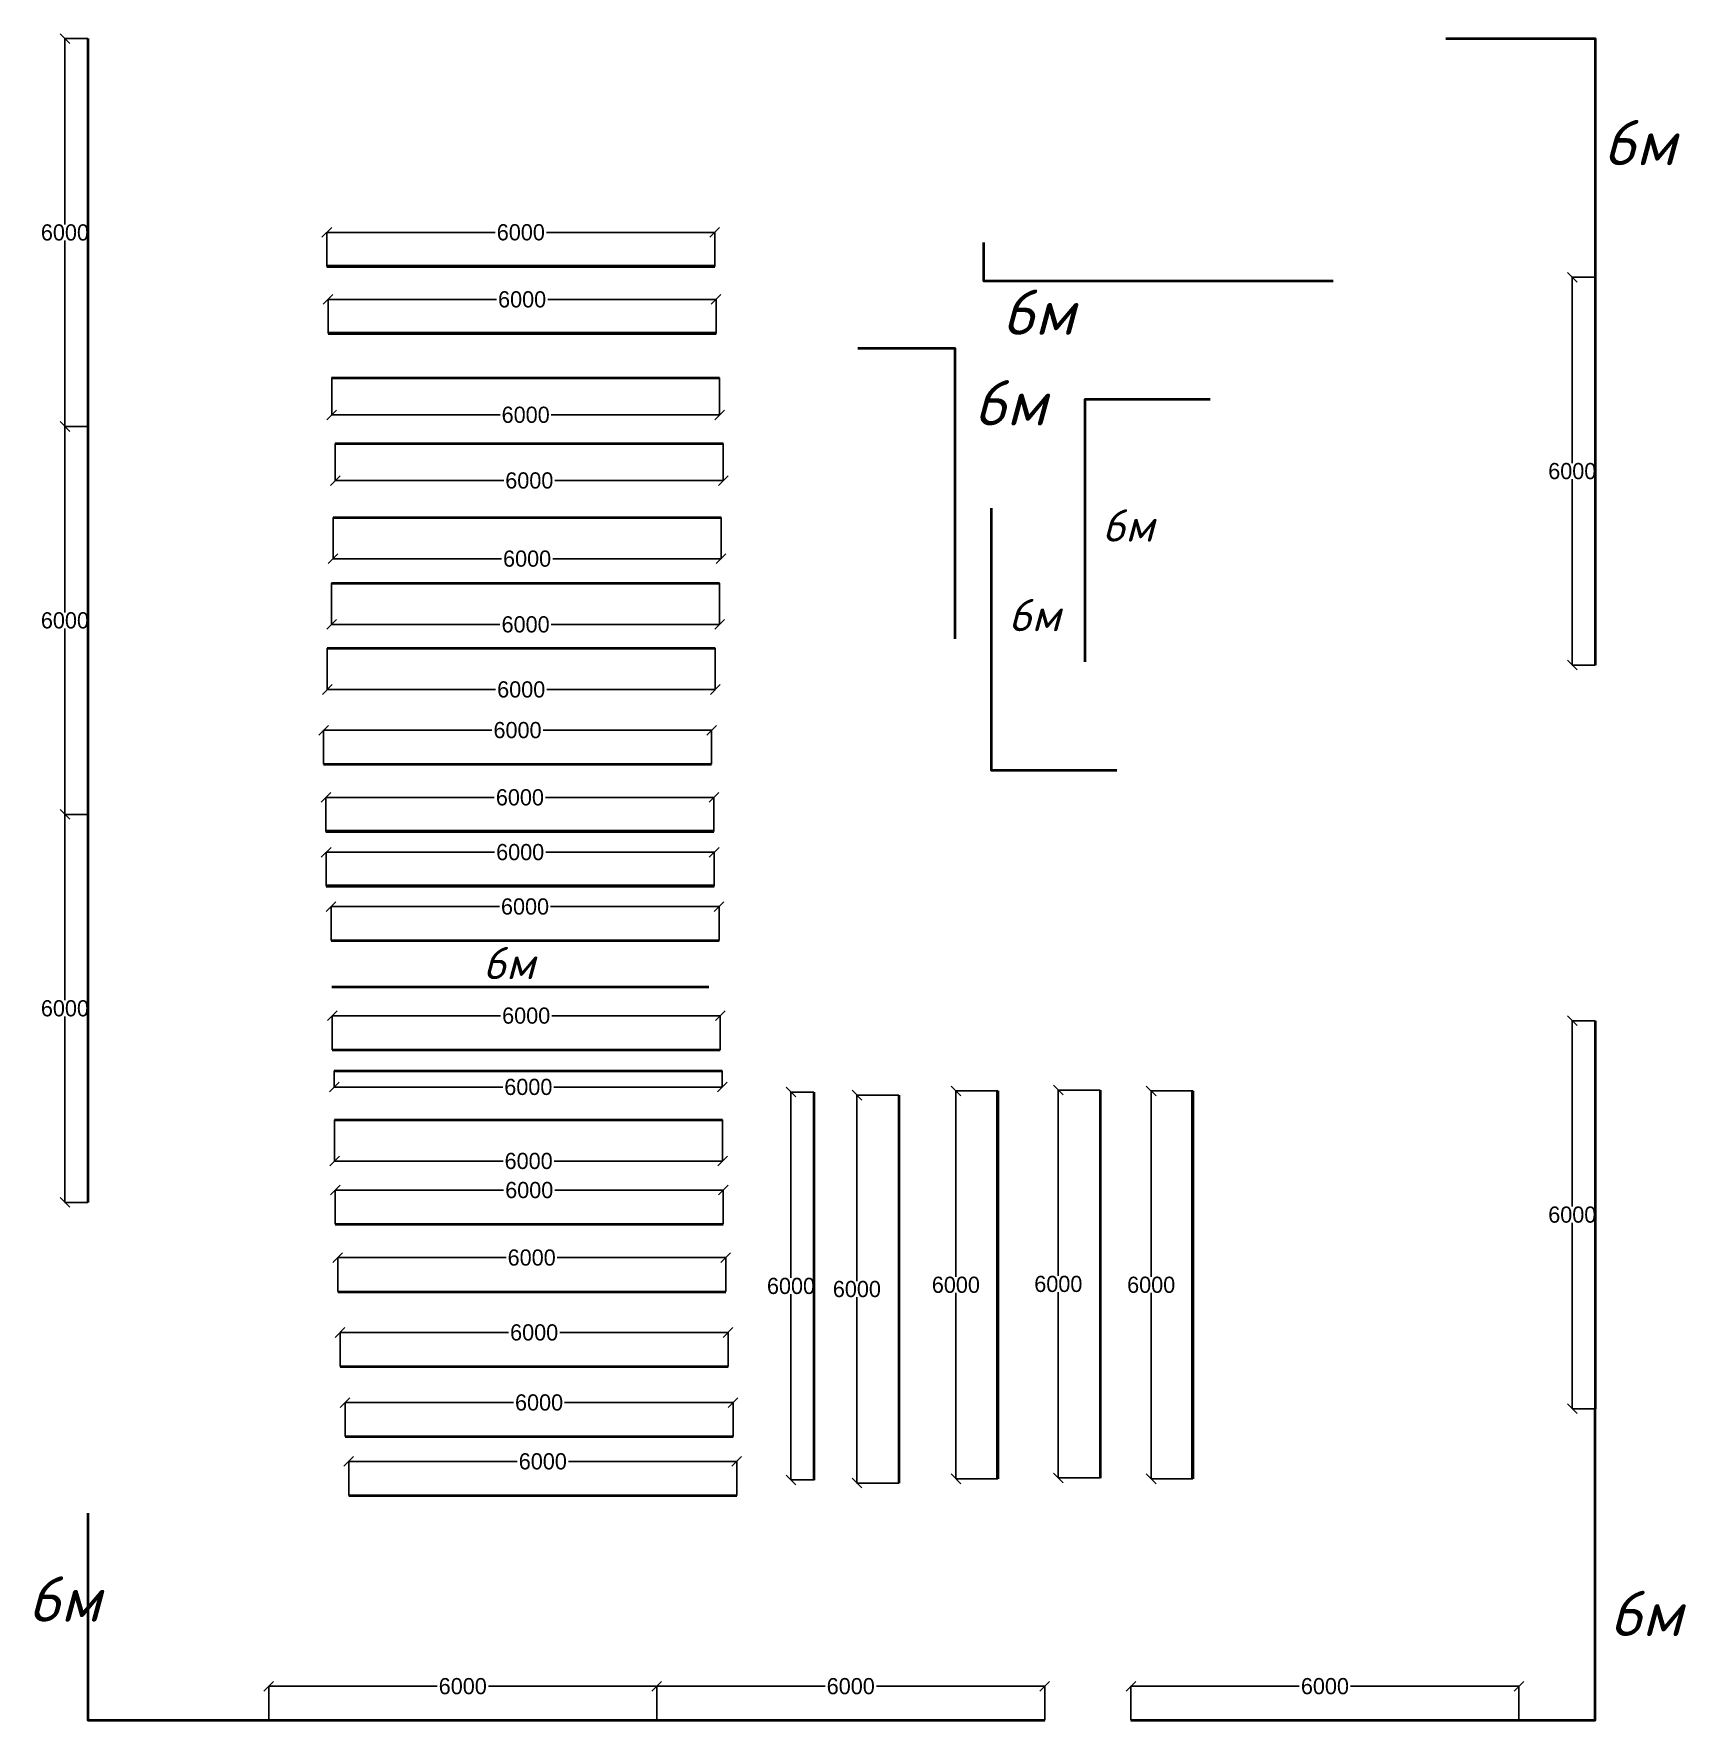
# Model space of a CAD drawing. Header units: millimetres. Extents: x 1499747 to 4341325, y -28481 to 441852.
# Drawn here: x 2362160 to 2387715, y 406467 to 432552 of the extents above; entities that cross this region are included whole.
import ezdxf

# ---------------------------------------------------------------- set-up
doc = ezdxf.new("R2010")
doc.units = ezdxf.units.MM
doc.header["$MEASUREMENT"] = 0
doc.layers.add('0_ANNOT_Dimensions', color=7, linetype='Continuous')
doc.layers.add('Кабель 2х6 mm', color=150, linetype='Continuous', lineweight=30)
doc.styles.add('Текст', font='isocpeui.ttf')
doc.dimstyles.get("Standard").update_dxf_attribs({"dimtxt": 0.18, "dimasz": 0.18, "dimexe": 0.18, "dimexo": 0.0625, "dimgap": 0.09, "dimtad": 0, "dimtih": 1, "dimtoh": 1, "dimdec": 4, "dimzin": 0, "dimdsep": 46, "dimtxsty": 'Standard', "dimcen": 0.09, "dimadec": 0, "dimazin": 0, "dimtfac": 1, "dimtdec": 4, "dimtofl": 0, "dimtmove": 0, "dimatfit": 3, "dimfxl": 1, "dimtolj": 1, "dimtzin": 0, "dimarcsym": 0})

msp = doc.modelspace()

# ---------------------------------------------------------------- texts
at = {"color": 18, "lineweight": 50, "true_color": 0x000000, "width": 12874.235, "attachment_point": 1, "style": 'Текст'}
for insert, char_height in [((2386428.8, 431218.5), 700), ((2377132.3, 428595.8), 700), ((2376696.1, 427194.4), 700), ((2378679.5, 425197.1), 500), ((2377230.3, 423810.9), 500), ((2369103.1, 418429), 500), ((2362068.4, 408692), 700), ((2386525.7, 408470), 700)]:
    msp.add_mtext('6м', dxfattribs=dict(at, insert=insert, char_height=char_height))

# ---------------------------------------------------------------- blocks, each defined once
blk = doc.blocks.new('_Oblique')
at = {"color": 0, "linetype": 'ByBlock', "lineweight": -2}
blk.add_line((-0.5, -0.5), (0.5, 0.5), dxfattribs=at)
blk = doc.blocks.new('*D408')
at = {"layer": '0_ANNOT_Dimensions', "color": 0, "lineweight": -2, "transparency": 16777216}
for p, q in [((2362998, 432477), (2362642, 432477)), ((2362642, 432477), (2362642, 429602)), ((2362642, 426477), (2362642, 429352)), ((2362998, 426477), (2362642, 426477))]:
    blk.add_line(p, q, dxfattribs=at)
at = {"layer": 'Defpoints', "color": 0, "lineweight": 30, "transparency": 16777216}
for p in [(2362998, 432477), (2362642, 426477), (2362998, 426477)]:
    blk.add_point(p, dxfattribs=at)
at = {"layer": '0_ANNOT_Dimensions', "color": 0, "lineweight": -2, "transparency": 16777216, "xscale": 150, "yscale": 150, "zscale": 150}
for p, rotation in [((2362642, 432477), 90), ((2362642, 426477), 270)]:
    blk.add_blockref('_Oblique', p, dxfattribs=dict(at, rotation=rotation))
at = {"layer": '0_ANNOT_Dimensions', "color": 0, "lineweight": 25, "transparency": 16777216, "insert": (2362642, 429477), "char_height": 250, "attachment_point": 5}
blk.add_mtext('\\A1;6000', dxfattribs=at)
blk = doc.blocks.new('*D409')
at = {"layer": '0_ANNOT_Dimensions', "color": 0, "lineweight": -2, "transparency": 16777216}
for p, q in [((2362998, 426477), (2362642, 426477)), ((2362642, 426477), (2362642, 423602)), ((2362642, 420477), (2362642, 423352)), ((2362998, 420477), (2362642, 420477))]:
    blk.add_line(p, q, dxfattribs=at)
at = {"layer": 'Defpoints', "color": 0, "lineweight": 30, "transparency": 16777216}
for p in [(2362998, 426477), (2362642, 420477), (2362998, 420477)]:
    blk.add_point(p, dxfattribs=at)
at = {"layer": '0_ANNOT_Dimensions', "color": 0, "lineweight": -2, "transparency": 16777216, "xscale": 150, "yscale": 150, "zscale": 150}
for p, rotation in [((2362642, 426477), 90), ((2362642, 420477), 270)]:
    blk.add_blockref('_Oblique', p, dxfattribs=dict(at, rotation=rotation))
at = {"layer": '0_ANNOT_Dimensions', "color": 0, "lineweight": 25, "transparency": 16777216, "insert": (2362642, 423477), "char_height": 250, "attachment_point": 5}
blk.add_mtext('\\A1;6000', dxfattribs=at)
blk = doc.blocks.new('*D410')
at = {"layer": '0_ANNOT_Dimensions', "color": 0, "lineweight": -2, "transparency": 16777216}
for p, q in [((2362998, 420477), (2362642, 420477)), ((2362642, 420477), (2362642, 417602)), ((2362642, 414477), (2362642, 417352)), ((2362998, 414477), (2362642, 414477))]:
    blk.add_line(p, q, dxfattribs=at)
at = {"layer": 'Defpoints', "color": 0, "lineweight": 30, "transparency": 16777216}
for p in [(2362998, 420477), (2362642, 414477), (2362998, 414477)]:
    blk.add_point(p, dxfattribs=at)
at = {"layer": '0_ANNOT_Dimensions', "color": 0, "lineweight": -2, "transparency": 16777216, "xscale": 150, "yscale": 150, "zscale": 150}
for p, rotation in [((2362642, 420477), 90), ((2362642, 414477), 270)]:
    blk.add_blockref('_Oblique', p, dxfattribs=dict(at, rotation=rotation))
at = {"layer": '0_ANNOT_Dimensions', "color": 0, "lineweight": 25, "transparency": 16777216, "insert": (2362642, 417477), "char_height": 250, "attachment_point": 5}
blk.add_mtext('\\A1;6000', dxfattribs=at)
blk = doc.blocks.new('*D403')
at = {"layer": '0_ANNOT_Dimensions', "color": 0, "lineweight": -2, "transparency": 16777216}
for p, q in [((2386308, 428786), (2385952, 428786)), ((2385952, 428786), (2385952, 425911)), ((2385952, 422786), (2385952, 425661)), ((2386308, 422786), (2385952, 422786))]:
    blk.add_line(p, q, dxfattribs=at)
at = {"layer": 'Defpoints', "color": 0, "lineweight": 30, "transparency": 16777216}
for p in [(2386308, 428786), (2385952, 422786), (2386308, 422786)]:
    blk.add_point(p, dxfattribs=at)
at = {"layer": '0_ANNOT_Dimensions', "color": 0, "lineweight": -2, "transparency": 16777216, "xscale": 150, "yscale": 150, "zscale": 150}
for p, rotation in [((2385952, 428786), 90), ((2385952, 422786), 270)]:
    blk.add_blockref('_Oblique', p, dxfattribs=dict(at, rotation=rotation))
at = {"layer": '0_ANNOT_Dimensions', "color": 0, "lineweight": 25, "transparency": 16777216, "insert": (2385952, 425786), "char_height": 250, "attachment_point": 5}
blk.add_mtext('\\A1;6000', dxfattribs=at)
blk = doc.blocks.new('*D404')
at = {"layer": '0_ANNOT_Dimensions', "color": 0, "lineweight": -2, "transparency": 16777216}
for p, q in [((2386308, 417286), (2385952, 417286)), ((2385952, 417286), (2385952, 414411)), ((2385952, 411286), (2385952, 414161)), ((2386308, 411286), (2385952, 411286))]:
    blk.add_line(p, q, dxfattribs=at)
at = {"layer": 'Defpoints', "color": 0, "lineweight": 30, "transparency": 16777216}
for p in [(2386308, 417286), (2385952, 411286), (2386308, 411286)]:
    blk.add_point(p, dxfattribs=at)
at = {"layer": '0_ANNOT_Dimensions', "color": 0, "lineweight": -2, "transparency": 16777216, "xscale": 150, "yscale": 150, "zscale": 150}
for p, rotation in [((2385952, 417286), 90), ((2385952, 411286), 270)]:
    blk.add_blockref('_Oblique', p, dxfattribs=dict(at, rotation=rotation))
at = {"layer": '0_ANNOT_Dimensions', "color": 0, "lineweight": 25, "transparency": 16777216, "insert": (2385952, 414286), "char_height": 250, "attachment_point": 5}
blk.add_mtext('\\A1;6000', dxfattribs=at)
blk = doc.blocks.new('*D405')
at = {"layer": '0_ANNOT_Dimensions', "color": 0, "lineweight": -2, "transparency": 16777216}
for p, q in [((2379127, 406467), (2379127, 406993)), ((2379127, 406993), (2381731, 406993)), ((2385127, 406993), (2382523, 406993)), ((2385127, 406467), (2385127, 406993))]:
    blk.add_line(p, q, dxfattribs=at)
at = {"layer": 'Defpoints', "color": 0, "lineweight": 30, "transparency": 16777216}
for p in [(2385127, 406993), (2379127, 406467), (2385127, 406467)]:
    blk.add_point(p, dxfattribs=at)
at = {"layer": '0_ANNOT_Dimensions', "color": 0, "lineweight": -2, "transparency": 16777216, "xscale": 150, "yscale": 150, "zscale": 150, "rotation": 180}
blk.add_blockref('_Oblique', (2379127, 406993), dxfattribs=at)
at = {"layer": '0_ANNOT_Dimensions', "color": 0, "lineweight": -2, "transparency": 16777216, "xscale": 150, "yscale": 150, "zscale": 150}
blk.add_blockref('_Oblique', (2385127, 406993), dxfattribs=at)
at = {"layer": '0_ANNOT_Dimensions', "color": 0, "lineweight": 25, "transparency": 16777216, "insert": (2382127, 406993), "char_height": 250, "attachment_point": 5}
blk.add_mtext('\\A1;6000', dxfattribs=at)
blk = doc.blocks.new('*D406')
at = {"layer": '0_ANNOT_Dimensions', "color": 0, "lineweight": -2, "transparency": 16777216}
for p, q in [((2371794, 406467), (2371794, 406993)), ((2371794, 406993), (2374398, 406993)), ((2377794, 406993), (2375190, 406993)), ((2377794, 406467), (2377794, 406993))]:
    blk.add_line(p, q, dxfattribs=at)
at = {"layer": 'Defpoints', "color": 0, "lineweight": 30, "transparency": 16777216}
for p in [(2377794, 406993), (2371794, 406467), (2377794, 406467)]:
    blk.add_point(p, dxfattribs=at)
at = {"layer": '0_ANNOT_Dimensions', "color": 0, "lineweight": -2, "transparency": 16777216, "xscale": 150, "yscale": 150, "zscale": 150, "rotation": 180}
blk.add_blockref('_Oblique', (2371794, 406993), dxfattribs=at)
at = {"layer": '0_ANNOT_Dimensions', "color": 0, "lineweight": -2, "transparency": 16777216, "xscale": 150, "yscale": 150, "zscale": 150}
blk.add_blockref('_Oblique', (2377794, 406993), dxfattribs=at)
at = {"layer": '0_ANNOT_Dimensions', "color": 0, "lineweight": 25, "transparency": 16777216, "insert": (2374794, 406993), "char_height": 250, "attachment_point": 5}
blk.add_mtext('\\A1;6000', dxfattribs=at)
blk = doc.blocks.new('*D407')
at = {"layer": '0_ANNOT_Dimensions', "color": 0, "lineweight": -2, "transparency": 16777216}
for p, q in [((2365794, 406467), (2365794, 406993)), ((2365794, 406993), (2368398, 406993)), ((2371794, 406993), (2369190, 406993)), ((2371794, 406467), (2371794, 406993))]:
    blk.add_line(p, q, dxfattribs=at)
at = {"layer": 'Defpoints', "color": 0, "lineweight": 30, "transparency": 16777216}
for p in [(2371794, 406993), (2365794, 406467), (2371794, 406467)]:
    blk.add_point(p, dxfattribs=at)
at = {"layer": '0_ANNOT_Dimensions', "color": 0, "lineweight": -2, "transparency": 16777216, "xscale": 150, "yscale": 150, "zscale": 150, "rotation": 180}
blk.add_blockref('_Oblique', (2365794, 406993), dxfattribs=at)
at = {"layer": '0_ANNOT_Dimensions', "color": 0, "lineweight": -2, "transparency": 16777216, "xscale": 150, "yscale": 150, "zscale": 150}
blk.add_blockref('_Oblique', (2371794, 406993), dxfattribs=at)
at = {"layer": '0_ANNOT_Dimensions', "color": 0, "lineweight": 25, "transparency": 16777216, "insert": (2368794, 406993), "char_height": 250, "attachment_point": 5}
blk.add_mtext('\\A1;6000', dxfattribs=at)
blk = doc.blocks.new('*D417')
at = {"layer": '0_ANNOT_Dimensions', "color": 0, "lineweight": -2, "transparency": 16777216}
for p, q in [((2366822, 414140), (2366822, 414666)), ((2366822, 414666), (2369426, 414666)), ((2372822, 414666), (2370218, 414666)), ((2372822, 414140), (2372822, 414666))]:
    blk.add_line(p, q, dxfattribs=at)
at = {"layer": 'Defpoints', "color": 0, "lineweight": 30, "transparency": 16777216}
for p in [(2372822, 414666), (2366822, 414139), (2372822, 414139)]:
    blk.add_point(p, dxfattribs=at)
at = {"layer": '0_ANNOT_Dimensions', "color": 0, "lineweight": -2, "transparency": 16777216, "xscale": 150, "yscale": 150, "zscale": 150, "rotation": 180}
blk.add_blockref('_Oblique', (2366822, 414666), dxfattribs=at)
at = {"layer": '0_ANNOT_Dimensions', "color": 0, "lineweight": -2, "transparency": 16777216, "xscale": 150, "yscale": 150, "zscale": 150}
blk.add_blockref('_Oblique', (2372822, 414666), dxfattribs=at)
at = {"layer": '0_ANNOT_Dimensions', "color": 0, "lineweight": 25, "transparency": 16777216, "insert": (2369822, 414666), "char_height": 250, "attachment_point": 5}
blk.add_mtext('\\A1;6000', dxfattribs=at)
blk = doc.blocks.new('*D418')
at = {"layer": '0_ANNOT_Dimensions', "color": 0, "lineweight": -2, "transparency": 16777216}
for p, q in [((2366860, 413096), (2366860, 413622)), ((2366860, 413622), (2369464, 413622)), ((2372860, 413622), (2370256, 413622)), ((2372860, 413096), (2372860, 413622))]:
    blk.add_line(p, q, dxfattribs=at)
at = {"layer": 'Defpoints', "color": 0, "lineweight": 30, "transparency": 16777216}
for p in [(2372860, 413622), (2366860, 413096), (2372860, 413096)]:
    blk.add_point(p, dxfattribs=at)
at = {"layer": '0_ANNOT_Dimensions', "color": 0, "lineweight": -2, "transparency": 16777216, "xscale": 150, "yscale": 150, "zscale": 150, "rotation": 180}
blk.add_blockref('_Oblique', (2366860, 413622), dxfattribs=at)
at = {"layer": '0_ANNOT_Dimensions', "color": 0, "lineweight": -2, "transparency": 16777216, "xscale": 150, "yscale": 150, "zscale": 150}
blk.add_blockref('_Oblique', (2372860, 413622), dxfattribs=at)
at = {"layer": '0_ANNOT_Dimensions', "color": 0, "lineweight": 25, "transparency": 16777216, "insert": (2369860, 413622), "char_height": 250, "attachment_point": 5}
blk.add_mtext('\\A1;6000', dxfattribs=at)
blk = doc.blocks.new('*D419')
at = {"layer": '0_ANNOT_Dimensions', "color": 0, "lineweight": -2, "transparency": 16777216}
for p, q in [((2366898, 411938), (2366898, 412465)), ((2366898, 412464), (2369502, 412464)), ((2372898, 412464), (2370294, 412464)), ((2372898, 411938), (2372898, 412465))]:
    blk.add_line(p, q, dxfattribs=at)
at = {"layer": 'Defpoints', "color": 0, "lineweight": 30, "transparency": 16777216}
for p in [(2372898, 412464), (2366898, 411938), (2372898, 411938)]:
    blk.add_point(p, dxfattribs=at)
at = {"layer": '0_ANNOT_Dimensions', "color": 0, "lineweight": -2, "transparency": 16777216, "xscale": 150, "yscale": 150, "zscale": 150, "rotation": 180}
blk.add_blockref('_Oblique', (2366898, 412464), dxfattribs=at)
at = {"layer": '0_ANNOT_Dimensions', "color": 0, "lineweight": -2, "transparency": 16777216, "xscale": 150, "yscale": 150, "zscale": 150}
blk.add_blockref('_Oblique', (2372898, 412464), dxfattribs=at)
at = {"layer": '0_ANNOT_Dimensions', "color": 0, "lineweight": 25, "transparency": 16777216, "insert": (2369898, 412464), "char_height": 250, "attachment_point": 5}
blk.add_mtext('\\A1;6000', dxfattribs=at)
blk = doc.blocks.new('*D420')
at = {"layer": '0_ANNOT_Dimensions', "color": 0, "lineweight": -2, "transparency": 16777216}
for p, q in [((2374225, 416183), (2373869, 416183)), ((2373870, 416183), (2373870, 413308)), ((2373870, 410183), (2373870, 413058)), ((2374225, 410183), (2373869, 410183))]:
    blk.add_line(p, q, dxfattribs=at)
at = {"layer": 'Defpoints', "color": 0, "lineweight": 30, "transparency": 16777216}
for p in [(2374225, 416183), (2373870, 410183), (2374225, 410183)]:
    blk.add_point(p, dxfattribs=at)
at = {"layer": '0_ANNOT_Dimensions', "color": 0, "lineweight": -2, "transparency": 16777216, "xscale": 150, "yscale": 150, "zscale": 150}
for p, rotation in [((2373870, 416183), 90), ((2373870, 410183), 270)]:
    blk.add_blockref('_Oblique', p, dxfattribs=dict(at, rotation=rotation))
at = {"layer": '0_ANNOT_Dimensions', "color": 0, "lineweight": 25, "transparency": 16777216, "insert": (2373870, 413183), "char_height": 250, "attachment_point": 5}
blk.add_mtext('\\A1;6000', dxfattribs=at)
blk = doc.blocks.new('*D421')
at = {"layer": '0_ANNOT_Dimensions', "color": 0, "lineweight": -2, "transparency": 16777216}
for p, q in [((2366974, 410855), (2366974, 411381)), ((2366974, 411381), (2369578, 411381)), ((2372974, 411381), (2370370, 411381)), ((2372974, 410855), (2372974, 411381))]:
    blk.add_line(p, q, dxfattribs=at)
at = {"layer": 'Defpoints', "color": 0, "lineweight": 30, "transparency": 16777216}
for p in [(2372974, 411381), (2366974, 410855), (2372974, 410855)]:
    blk.add_point(p, dxfattribs=at)
at = {"layer": '0_ANNOT_Dimensions', "color": 0, "lineweight": -2, "transparency": 16777216, "xscale": 150, "yscale": 150, "zscale": 150, "rotation": 180}
blk.add_blockref('_Oblique', (2366974, 411381), dxfattribs=at)
at = {"layer": '0_ANNOT_Dimensions', "color": 0, "lineweight": -2, "transparency": 16777216, "xscale": 150, "yscale": 150, "zscale": 150}
blk.add_blockref('_Oblique', (2372974, 411381), dxfattribs=at)
at = {"layer": '0_ANNOT_Dimensions', "color": 0, "lineweight": 25, "transparency": 16777216, "insert": (2369974, 411381), "char_height": 250, "attachment_point": 5}
blk.add_mtext('\\A1;6000', dxfattribs=at)
blk = doc.blocks.new('*D422')
at = {"layer": '0_ANNOT_Dimensions', "color": 0, "lineweight": -2, "transparency": 16777216}
for p, q in [((2366813, 415754), (2366813, 415116)), ((2372813, 415754), (2372813, 415116)), ((2366813, 415116), (2369417, 415116)), ((2372813, 415116), (2370209, 415116))]:
    blk.add_line(p, q, dxfattribs=at)
at = {"layer": 'Defpoints', "color": 0, "lineweight": 30, "transparency": 16777216}
for p in [(2366813, 415754), (2372813, 415754), (2372813, 415116)]:
    blk.add_point(p, dxfattribs=at)
at = {"layer": '0_ANNOT_Dimensions', "color": 0, "lineweight": -2, "transparency": 16777216, "xscale": 150, "yscale": 150, "zscale": 150, "rotation": 180}
blk.add_blockref('_Oblique', (2366813, 415116), dxfattribs=at)
at = {"layer": '0_ANNOT_Dimensions', "color": 0, "lineweight": -2, "transparency": 16777216, "xscale": 150, "yscale": 150, "zscale": 150}
blk.add_blockref('_Oblique', (2372813, 415116), dxfattribs=at)
at = {"layer": '0_ANNOT_Dimensions', "color": 0, "lineweight": 25, "transparency": 16777216, "insert": (2369813, 415116), "char_height": 250, "attachment_point": 5}
blk.add_mtext('\\A1;6000', dxfattribs=at)
blk = doc.blocks.new('*D423')
at = {"layer": '0_ANNOT_Dimensions', "color": 0, "lineweight": -2, "transparency": 16777216}
for p, q in [((2366808, 416512), (2366808, 416261)), ((2372808, 416512), (2372808, 416261)), ((2366808, 416261), (2369412, 416261)), ((2372808, 416261), (2370203, 416261))]:
    blk.add_line(p, q, dxfattribs=at)
at = {"layer": 'Defpoints', "color": 0, "lineweight": 30, "transparency": 16777216}
for p in [(2366808, 416512), (2372808, 416512), (2372808, 416261)]:
    blk.add_point(p, dxfattribs=at)
at = {"layer": '0_ANNOT_Dimensions', "color": 0, "lineweight": -2, "transparency": 16777216, "xscale": 150, "yscale": 150, "zscale": 150, "rotation": 180}
blk.add_blockref('_Oblique', (2366808, 416261), dxfattribs=at)
at = {"layer": '0_ANNOT_Dimensions', "color": 0, "lineweight": -2, "transparency": 16777216, "xscale": 150, "yscale": 150, "zscale": 150}
blk.add_blockref('_Oblique', (2372808, 416261), dxfattribs=at)
at = {"layer": '0_ANNOT_Dimensions', "color": 0, "lineweight": 25, "transparency": 16777216, "insert": (2369808, 416261), "char_height": 250, "attachment_point": 5}
blk.add_mtext('\\A1;6000', dxfattribs=at)
blk = doc.blocks.new('*D424')
at = {"layer": '0_ANNOT_Dimensions', "color": 0, "lineweight": -2, "transparency": 16777216}
for p, q in [((2366775, 416837), (2366775, 417364)), ((2366775, 417364), (2369379, 417364)), ((2372775, 417364), (2370171, 417364)), ((2372775, 416837), (2372775, 417364))]:
    blk.add_line(p, q, dxfattribs=at)
at = {"layer": 'Defpoints', "color": 0, "lineweight": 30, "transparency": 16777216}
for p in [(2372775, 417364), (2366775, 416837), (2372775, 416837)]:
    blk.add_point(p, dxfattribs=at)
at = {"layer": '0_ANNOT_Dimensions', "color": 0, "lineweight": -2, "transparency": 16777216, "xscale": 150, "yscale": 150, "zscale": 150, "rotation": 180}
blk.add_blockref('_Oblique', (2366775, 417364), dxfattribs=at)
at = {"layer": '0_ANNOT_Dimensions', "color": 0, "lineweight": -2, "transparency": 16777216, "xscale": 150, "yscale": 150, "zscale": 150}
blk.add_blockref('_Oblique', (2372775, 417364), dxfattribs=at)
at = {"layer": '0_ANNOT_Dimensions', "color": 0, "lineweight": 25, "transparency": 16777216, "insert": (2369775, 417364), "char_height": 250, "attachment_point": 5}
blk.add_mtext('\\A1;6000', dxfattribs=at)
blk = doc.blocks.new('*D425')
at = {"layer": '0_ANNOT_Dimensions', "color": 0, "lineweight": -2, "transparency": 16777216}
for p, q in [((2367032, 409944), (2367032, 410471)), ((2367032, 410470), (2369636, 410470)), ((2373032, 410470), (2370428, 410470)), ((2373032, 409944), (2373032, 410471))]:
    blk.add_line(p, q, dxfattribs=at)
at = {"layer": 'Defpoints', "color": 0, "lineweight": 30, "transparency": 16777216}
for p in [(2373032, 410470), (2367032, 409944), (2373032, 409944)]:
    blk.add_point(p, dxfattribs=at)
at = {"layer": '0_ANNOT_Dimensions', "color": 0, "lineweight": -2, "transparency": 16777216, "xscale": 150, "yscale": 150, "zscale": 150, "rotation": 180}
blk.add_blockref('_Oblique', (2367032, 410470), dxfattribs=at)
at = {"layer": '0_ANNOT_Dimensions', "color": 0, "lineweight": -2, "transparency": 16777216, "xscale": 150, "yscale": 150, "zscale": 150}
blk.add_blockref('_Oblique', (2373032, 410470), dxfattribs=at)
at = {"layer": '0_ANNOT_Dimensions', "color": 0, "lineweight": 25, "transparency": 16777216, "insert": (2370032, 410470), "char_height": 250, "attachment_point": 5}
blk.add_mtext('\\A1;6000', dxfattribs=at)
blk = doc.blocks.new('*D426')
at = {"layer": '0_ANNOT_Dimensions', "color": 0, "lineweight": -2, "transparency": 16777216}
for p, q in [((2366757, 418525), (2366757, 419052)), ((2366757, 419052), (2369361, 419052)), ((2372757, 419052), (2370153, 419052)), ((2372757, 418525), (2372757, 419052))]:
    blk.add_line(p, q, dxfattribs=at)
at = {"layer": 'Defpoints', "color": 0, "lineweight": 30, "transparency": 16777216}
for p in [(2372757, 419052), (2366757, 418525), (2372757, 418525)]:
    blk.add_point(p, dxfattribs=at)
at = {"layer": '0_ANNOT_Dimensions', "color": 0, "lineweight": -2, "transparency": 16777216, "xscale": 150, "yscale": 150, "zscale": 150, "rotation": 180}
blk.add_blockref('_Oblique', (2366757, 419052), dxfattribs=at)
at = {"layer": '0_ANNOT_Dimensions', "color": 0, "lineweight": -2, "transparency": 16777216, "xscale": 150, "yscale": 150, "zscale": 150}
blk.add_blockref('_Oblique', (2372757, 419052), dxfattribs=at)
at = {"layer": '0_ANNOT_Dimensions', "color": 0, "lineweight": 25, "transparency": 16777216, "insert": (2369757, 419052), "char_height": 250, "attachment_point": 5}
blk.add_mtext('\\A1;6000', dxfattribs=at)
blk = doc.blocks.new('*D427')
at = {"layer": '0_ANNOT_Dimensions', "color": 0, "lineweight": -2, "transparency": 16777216}
for p, q in [((2366682, 419366), (2366682, 419893)), ((2366682, 419893), (2369286, 419893)), ((2372682, 419893), (2370078, 419893)), ((2372682, 419366), (2372682, 419893))]:
    blk.add_line(p, q, dxfattribs=at)
at = {"layer": 'Defpoints', "color": 0, "lineweight": 30, "transparency": 16777216}
for p in [(2372682, 419893), (2366682, 419366), (2372682, 419366)]:
    blk.add_point(p, dxfattribs=at)
at = {"layer": '0_ANNOT_Dimensions', "color": 0, "lineweight": -2, "transparency": 16777216, "xscale": 150, "yscale": 150, "zscale": 150, "rotation": 180}
blk.add_blockref('_Oblique', (2366682, 419893), dxfattribs=at)
at = {"layer": '0_ANNOT_Dimensions', "color": 0, "lineweight": -2, "transparency": 16777216, "xscale": 150, "yscale": 150, "zscale": 150}
blk.add_blockref('_Oblique', (2372682, 419893), dxfattribs=at)
at = {"layer": '0_ANNOT_Dimensions', "color": 0, "lineweight": 25, "transparency": 16777216, "insert": (2369682, 419893), "char_height": 250, "attachment_point": 5}
blk.add_mtext('\\A1;6000', dxfattribs=at)
blk = doc.blocks.new('*D432')
at = {"layer": '0_ANNOT_Dimensions', "color": 0, "lineweight": -2, "transparency": 16777216}
for p, q in [((2366678, 420213), (2366678, 420740)), ((2366678, 420740), (2369282, 420740)), ((2372678, 420740), (2370074, 420740)), ((2372678, 420213), (2372678, 420740))]:
    blk.add_line(p, q, dxfattribs=at)
at = {"layer": 'Defpoints', "color": 0, "lineweight": 30, "transparency": 16777216}
for p in [(2372678, 420740), (2366678, 420213), (2372678, 420213)]:
    blk.add_point(p, dxfattribs=at)
at = {"layer": '0_ANNOT_Dimensions', "color": 0, "lineweight": -2, "transparency": 16777216, "xscale": 150, "yscale": 150, "zscale": 150, "rotation": 180}
blk.add_blockref('_Oblique', (2366678, 420740), dxfattribs=at)
at = {"layer": '0_ANNOT_Dimensions', "color": 0, "lineweight": -2, "transparency": 16777216, "xscale": 150, "yscale": 150, "zscale": 150}
blk.add_blockref('_Oblique', (2372678, 420740), dxfattribs=at)
at = {"layer": '0_ANNOT_Dimensions', "color": 0, "lineweight": 25, "transparency": 16777216, "insert": (2369678, 420740), "char_height": 250, "attachment_point": 5}
blk.add_mtext('\\A1;6000', dxfattribs=at)
blk = doc.blocks.new('*D428')
at = {"layer": '0_ANNOT_Dimensions', "color": 0, "lineweight": -2, "transparency": 16777216}
for p, q in [((2366641, 421254), (2366641, 421781)), ((2366641, 421780), (2369245, 421780)), ((2372641, 421780), (2370037, 421780)), ((2372641, 421254), (2372641, 421781))]:
    blk.add_line(p, q, dxfattribs=at)
at = {"layer": 'Defpoints', "color": 0, "lineweight": 30, "transparency": 16777216}
for p in [(2372641, 421780), (2366641, 421254), (2372641, 421254)]:
    blk.add_point(p, dxfattribs=at)
at = {"layer": '0_ANNOT_Dimensions', "color": 0, "lineweight": -2, "transparency": 16777216, "xscale": 150, "yscale": 150, "zscale": 150, "rotation": 180}
blk.add_blockref('_Oblique', (2366641, 421780), dxfattribs=at)
at = {"layer": '0_ANNOT_Dimensions', "color": 0, "lineweight": -2, "transparency": 16777216, "xscale": 150, "yscale": 150, "zscale": 150}
blk.add_blockref('_Oblique', (2372641, 421780), dxfattribs=at)
at = {"layer": '0_ANNOT_Dimensions', "color": 0, "lineweight": 25, "transparency": 16777216, "insert": (2369641, 421780), "char_height": 250, "attachment_point": 5}
blk.add_mtext('\\A1;6000', dxfattribs=at)
blk = doc.blocks.new('*D433')
at = {"layer": '0_ANNOT_Dimensions', "color": 0, "lineweight": -2, "transparency": 16777216}
for p, q in [((2375536, 416135), (2374889, 416135)), ((2374889, 416135), (2374889, 413260)), ((2374889, 410135), (2374889, 413010)), ((2375536, 410135), (2374889, 410135))]:
    blk.add_line(p, q, dxfattribs=at)
at = {"layer": 'Defpoints', "color": 0, "lineweight": 30, "transparency": 16777216}
for p in [(2375536, 416135), (2374889, 410135), (2375536, 410135)]:
    blk.add_point(p, dxfattribs=at)
at = {"layer": '0_ANNOT_Dimensions', "color": 0, "lineweight": -2, "transparency": 16777216, "xscale": 150, "yscale": 150, "zscale": 150}
for p, rotation in [((2374889, 416135), 90), ((2374889, 410135), 270)]:
    blk.add_blockref('_Oblique', p, dxfattribs=dict(at, rotation=rotation))
at = {"layer": '0_ANNOT_Dimensions', "color": 0, "lineweight": 25, "transparency": 16777216, "insert": (2374889, 413135), "char_height": 250, "attachment_point": 5}
blk.add_mtext('\\A1;6000', dxfattribs=at)
blk = doc.blocks.new('*D434')
at = {"layer": '0_ANNOT_Dimensions', "color": 0, "lineweight": -2, "transparency": 16777216}
for p, q in [((2377067, 416201), (2376420, 416201)), ((2376420, 416201), (2376420, 413326)), ((2376420, 410201), (2376420, 413076)), ((2377067, 410201), (2376420, 410201))]:
    blk.add_line(p, q, dxfattribs=at)
at = {"layer": 'Defpoints', "color": 0, "lineweight": 30, "transparency": 16777216}
for p in [(2377067, 416201), (2376420, 410201), (2377067, 410201)]:
    blk.add_point(p, dxfattribs=at)
at = {"layer": '0_ANNOT_Dimensions', "color": 0, "lineweight": -2, "transparency": 16777216, "xscale": 150, "yscale": 150, "zscale": 150}
for p, rotation in [((2376420, 416201), 90), ((2376420, 410201), 270)]:
    blk.add_blockref('_Oblique', p, dxfattribs=dict(at, rotation=rotation))
at = {"layer": '0_ANNOT_Dimensions', "color": 0, "lineweight": 25, "transparency": 16777216, "insert": (2376420, 413201), "char_height": 250, "attachment_point": 5}
blk.add_mtext('\\A1;6000', dxfattribs=at)
blk = doc.blocks.new('*D411')
at = {"layer": '0_ANNOT_Dimensions', "color": 0, "lineweight": -2, "transparency": 16777216}
for p, q in [((2366698, 423047), (2366698, 422409)), ((2372698, 423047), (2372698, 422409)), ((2366698, 422409), (2369302, 422409)), ((2372698, 422409), (2370094, 422409))]:
    blk.add_line(p, q, dxfattribs=at)
at = {"layer": 'Defpoints', "color": 0, "lineweight": 30, "transparency": 16777216}
for p in [(2366698, 423047), (2372698, 423047), (2372698, 422409)]:
    blk.add_point(p, dxfattribs=at)
at = {"layer": '0_ANNOT_Dimensions', "color": 0, "lineweight": -2, "transparency": 16777216, "xscale": 150, "yscale": 150, "zscale": 150, "rotation": 180}
blk.add_blockref('_Oblique', (2366698, 422409), dxfattribs=at)
at = {"layer": '0_ANNOT_Dimensions', "color": 0, "lineweight": -2, "transparency": 16777216, "xscale": 150, "yscale": 150, "zscale": 150}
blk.add_blockref('_Oblique', (2372698, 422409), dxfattribs=at)
at = {"layer": '0_ANNOT_Dimensions', "color": 0, "lineweight": 25, "transparency": 16777216, "insert": (2369698, 422409), "char_height": 250, "attachment_point": 5}
blk.add_mtext('\\A1;6000', dxfattribs=at)
blk = doc.blocks.new('*D412')
at = {"layer": '0_ANNOT_Dimensions', "color": 0, "lineweight": -2, "transparency": 16777216}
for p, q in [((2366766, 424053), (2366766, 423415)), ((2372766, 424053), (2372766, 423415)), ((2366766, 423415), (2369370, 423415)), ((2372766, 423415), (2370162, 423415))]:
    blk.add_line(p, q, dxfattribs=at)
at = {"layer": 'Defpoints', "color": 0, "lineweight": 30, "transparency": 16777216}
for p in [(2366766, 424053), (2372766, 424053), (2372766, 423415)]:
    blk.add_point(p, dxfattribs=at)
at = {"layer": '0_ANNOT_Dimensions', "color": 0, "lineweight": -2, "transparency": 16777216, "xscale": 150, "yscale": 150, "zscale": 150, "rotation": 180}
blk.add_blockref('_Oblique', (2366766, 423415), dxfattribs=at)
at = {"layer": '0_ANNOT_Dimensions', "color": 0, "lineweight": -2, "transparency": 16777216, "xscale": 150, "yscale": 150, "zscale": 150}
blk.add_blockref('_Oblique', (2372766, 423415), dxfattribs=at)
at = {"layer": '0_ANNOT_Dimensions', "color": 0, "lineweight": 25, "transparency": 16777216, "insert": (2369766, 423415), "char_height": 250, "attachment_point": 5}
blk.add_mtext('\\A1;6000', dxfattribs=at)
blk = doc.blocks.new('*D413')
at = {"layer": '0_ANNOT_Dimensions', "color": 0, "lineweight": -2, "transparency": 16777216}
for p, q in [((2366789, 425070), (2366789, 424432)), ((2372789, 425070), (2372789, 424432)), ((2366789, 424432), (2369393, 424432)), ((2372789, 424432), (2370185, 424432))]:
    blk.add_line(p, q, dxfattribs=at)
at = {"layer": 'Defpoints', "color": 0, "lineweight": 30, "transparency": 16777216}
for p in [(2366789, 425070), (2372789, 425070), (2372789, 424432)]:
    blk.add_point(p, dxfattribs=at)
at = {"layer": '0_ANNOT_Dimensions', "color": 0, "lineweight": -2, "transparency": 16777216, "xscale": 150, "yscale": 150, "zscale": 150, "rotation": 180}
blk.add_blockref('_Oblique', (2366789, 424432), dxfattribs=at)
at = {"layer": '0_ANNOT_Dimensions', "color": 0, "lineweight": -2, "transparency": 16777216, "xscale": 150, "yscale": 150, "zscale": 150}
blk.add_blockref('_Oblique', (2372789, 424432), dxfattribs=at)
at = {"layer": '0_ANNOT_Dimensions', "color": 0, "lineweight": 25, "transparency": 16777216, "insert": (2369789, 424432), "char_height": 250, "attachment_point": 5}
blk.add_mtext('\\A1;6000', dxfattribs=at)
blk = doc.blocks.new('*D414')
at = {"layer": '0_ANNOT_Dimensions', "color": 0, "lineweight": -2, "transparency": 16777216}
for p, q in [((2366823, 426216), (2366823, 425641)), ((2372823, 426216), (2372823, 425641)), ((2366823, 425641), (2369427, 425641)), ((2372823, 425641), (2370219, 425641))]:
    blk.add_line(p, q, dxfattribs=at)
at = {"layer": 'Defpoints', "color": 0, "lineweight": 30, "transparency": 16777216}
for p in [(2366823, 426216), (2372823, 426216), (2372823, 425641)]:
    blk.add_point(p, dxfattribs=at)
at = {"layer": '0_ANNOT_Dimensions', "color": 0, "lineweight": -2, "transparency": 16777216, "xscale": 150, "yscale": 150, "zscale": 150, "rotation": 180}
blk.add_blockref('_Oblique', (2366823, 425641), dxfattribs=at)
at = {"layer": '0_ANNOT_Dimensions', "color": 0, "lineweight": -2, "transparency": 16777216, "xscale": 150, "yscale": 150, "zscale": 150}
blk.add_blockref('_Oblique', (2372823, 425641), dxfattribs=at)
at = {"layer": '0_ANNOT_Dimensions', "color": 0, "lineweight": 25, "transparency": 16777216, "insert": (2369823, 425641), "char_height": 250, "attachment_point": 5}
blk.add_mtext('\\A1;6000', dxfattribs=at)
blk = doc.blocks.new('*D415')
at = {"layer": '0_ANNOT_Dimensions', "color": 0, "lineweight": -2, "transparency": 16777216}
for p, q in [((2366767, 427232), (2366767, 426656)), ((2372767, 427232), (2372767, 426656)), ((2366767, 426657), (2369371, 426657)), ((2372767, 426657), (2370163, 426657))]:
    blk.add_line(p, q, dxfattribs=at)
at = {"layer": 'Defpoints', "color": 0, "lineweight": 30, "transparency": 16777216}
for p in [(2366767, 427232), (2372767, 427232), (2372767, 426657)]:
    blk.add_point(p, dxfattribs=at)
at = {"layer": '0_ANNOT_Dimensions', "color": 0, "lineweight": -2, "transparency": 16777216, "xscale": 150, "yscale": 150, "zscale": 150, "rotation": 180}
blk.add_blockref('_Oblique', (2366767, 426657), dxfattribs=at)
at = {"layer": '0_ANNOT_Dimensions', "color": 0, "lineweight": -2, "transparency": 16777216, "xscale": 150, "yscale": 150, "zscale": 150}
blk.add_blockref('_Oblique', (2372767, 426657), dxfattribs=at)
at = {"layer": '0_ANNOT_Dimensions', "color": 0, "lineweight": 25, "transparency": 16777216, "insert": (2369767, 426657), "char_height": 250, "attachment_point": 5}
blk.add_mtext('\\A1;6000', dxfattribs=at)
blk = doc.blocks.new('*D429')
at = {"layer": '0_ANNOT_Dimensions', "color": 0, "lineweight": -2, "transparency": 16777216}
for p, q in [((2378651, 416214), (2378004, 416214)), ((2378004, 416214), (2378004, 413339)), ((2378004, 410214), (2378004, 413088)), ((2378651, 410214), (2378004, 410214))]:
    blk.add_line(p, q, dxfattribs=at)
at = {"layer": 'Defpoints', "color": 0, "lineweight": 30, "transparency": 16777216}
for p in [(2378651, 416214), (2378004, 410214), (2378651, 410214)]:
    blk.add_point(p, dxfattribs=at)
at = {"layer": '0_ANNOT_Dimensions', "color": 0, "lineweight": -2, "transparency": 16777216, "xscale": 150, "yscale": 150, "zscale": 150}
for p, rotation in [((2378004, 416214), 90), ((2378004, 410214), 270)]:
    blk.add_blockref('_Oblique', p, dxfattribs=dict(at, rotation=rotation))
at = {"layer": '0_ANNOT_Dimensions', "color": 0, "lineweight": 25, "transparency": 16777216, "insert": (2378004, 413214), "char_height": 250, "attachment_point": 5}
blk.add_mtext('\\A1;6000', dxfattribs=at)
blk = doc.blocks.new('*D430')
at = {"layer": '0_ANNOT_Dimensions', "color": 0, "lineweight": -2, "transparency": 16777216}
for p, q in [((2380086, 416201), (2379439, 416201)), ((2379440, 416201), (2379440, 413326)), ((2379440, 410201), (2379440, 413076)), ((2380086, 410201), (2379439, 410201))]:
    blk.add_line(p, q, dxfattribs=at)
at = {"layer": 'Defpoints', "color": 0, "lineweight": 30, "transparency": 16777216}
for p in [(2380087, 416201), (2379440, 410201), (2380087, 410201)]:
    blk.add_point(p, dxfattribs=at)
at = {"layer": '0_ANNOT_Dimensions', "color": 0, "lineweight": -2, "transparency": 16777216, "xscale": 150, "yscale": 150, "zscale": 150}
for p, rotation in [((2379440, 416201), 90), ((2379440, 410201), 270)]:
    blk.add_blockref('_Oblique', p, dxfattribs=dict(at, rotation=rotation))
at = {"layer": '0_ANNOT_Dimensions', "color": 0, "lineweight": 25, "transparency": 16777216, "insert": (2379440, 413201), "char_height": 250, "attachment_point": 5}
blk.add_mtext('\\A1;6000', dxfattribs=at)
blk = doc.blocks.new('*D431')
at = {"layer": '0_ANNOT_Dimensions', "color": 0, "lineweight": -2, "transparency": 16777216}
for p, q in [((2366712, 427915), (2366712, 428442)), ((2366712, 428442), (2369316, 428442)), ((2372712, 428442), (2370108, 428442)), ((2372712, 427915), (2372712, 428442))]:
    blk.add_line(p, q, dxfattribs=at)
at = {"layer": 'Defpoints', "color": 0, "lineweight": 30, "transparency": 16777216}
for p in [(2372712, 428442), (2366712, 427915), (2372712, 427915)]:
    blk.add_point(p, dxfattribs=at)
at = {"layer": '0_ANNOT_Dimensions', "color": 0, "lineweight": -2, "transparency": 16777216, "xscale": 150, "yscale": 150, "zscale": 150, "rotation": 180}
blk.add_blockref('_Oblique', (2366712, 428442), dxfattribs=at)
at = {"layer": '0_ANNOT_Dimensions', "color": 0, "lineweight": -2, "transparency": 16777216, "xscale": 150, "yscale": 150, "zscale": 150}
blk.add_blockref('_Oblique', (2372712, 428442), dxfattribs=at)
at = {"layer": '0_ANNOT_Dimensions', "color": 0, "lineweight": 25, "transparency": 16777216, "insert": (2369712, 428442), "char_height": 250, "attachment_point": 5}
blk.add_mtext('\\A1;6000', dxfattribs=at)
blk = doc.blocks.new('*D416')
at = {"layer": '0_ANNOT_Dimensions', "color": 0, "lineweight": -2, "transparency": 16777216}
for p, q in [((2366692, 428952), (2366692, 429479)), ((2366692, 429479), (2369296, 429479)), ((2372692, 429479), (2370088, 429479)), ((2372692, 428952), (2372692, 429479))]:
    blk.add_line(p, q, dxfattribs=at)
at = {"layer": 'Defpoints', "color": 0, "lineweight": 30, "transparency": 16777216}
for p in [(2372692, 429479), (2366692, 428952), (2372692, 428952)]:
    blk.add_point(p, dxfattribs=at)
at = {"layer": '0_ANNOT_Dimensions', "color": 0, "lineweight": -2, "transparency": 16777216, "xscale": 150, "yscale": 150, "zscale": 150, "rotation": 180}
blk.add_blockref('_Oblique', (2366692, 429479), dxfattribs=at)
at = {"layer": '0_ANNOT_Dimensions', "color": 0, "lineweight": -2, "transparency": 16777216, "xscale": 150, "yscale": 150, "zscale": 150}
blk.add_blockref('_Oblique', (2372692, 429479), dxfattribs=at)
at = {"layer": '0_ANNOT_Dimensions', "color": 0, "lineweight": 25, "transparency": 16777216, "insert": (2369692, 429479), "char_height": 250, "attachment_point": 5}
blk.add_mtext('\\A1;6000', dxfattribs=at)

# ---------------------------------------------------------------- dimensions: what is measured, and where the dimension line sits
at = {"layer": '0_ANNOT_Dimensions', "lineweight": 25}
for base, p1, p2, picture, middle in [((2362642, 426476.8), (2362997.8, 432476.8), (2362997.8, 426476.8), '*D408', (2362642, 429476.8)), ((2385952.1, 422786.2), (2386307.9, 428786.2), (2386307.9, 422786.2), '*D403', (2385952.1, 425786.2)), ((2362642, 420476.8), (2362997.8, 426476.8), (2362997.8, 420476.8), '*D409', (2362642, 423476.8)), ((2362642, 414476.8), (2362997.8, 420476.8), (2362997.8, 414476.8), '*D410', (2362642, 417476.8)), ((2385952.1, 411286.2), (2386307.9, 417286.2), (2386307.9, 411286.2), '*D404', (2385952.1, 414286.2)), ((2373869.6, 410182.8), (2374225.4, 416182.8), (2374225.4, 410182.8), '*D420', (2373869.6, 413182.8)), ((2374888.9, 410134.9), (2375535.8, 416134.9), (2375535.8, 410134.9), '*D433', (2374888.9, 413134.9)), ((2376419.9, 410200.7), (2377066.8, 416200.7), (2377066.8, 410200.7), '*D434', (2376419.9, 413200.7)), ((2378004.2, 410213.5), (2378651.1, 416213.5), (2378651.1, 410213.5), '*D429', (2378004.2, 413213.5)), ((2379439.7, 410201.4), (2380086.5, 416201.4), (2380086.5, 410201.4), '*D430', (2379439.7, 413201.4))]:
    dim = msp.add_linear_dim(base=base, p1=p1, p2=p2, angle=90, dimstyle='Standard', override={"dimtxt": 250, "dimasz": 150, "dimdec": 0, "dimblk1": 'Oblique', "dimblk2": 'Oblique', "dimsah": 1}, dxfattribs=at)
    dim.commit()
    dim.dimension.update_dxf_attribs({"geometry": picture, "text_midpoint": middle})
for base, p1, p2, picture, middle in [((2372691.7, 429478.9), (2366691.7, 428952.4), (2372691.7, 428952.4), '*D416', (2369691.7, 429478.9)), ((2372712.1, 428441.7), (2366712.1, 427915.1), (2372712.1, 427915.1), '*D431', (2369712.1, 428441.7)), ((2372766.7, 426656.6), (2366766.7, 427231.8), (2372766.7, 427231.8), '*D415', (2369766.7, 426656.6)), ((2372823.1, 425641.2), (2366823.1, 426216.4), (2372823.1, 426216.4), '*D414', (2369823.1, 425641.2)), ((2372788.8, 424432.4), (2366788.8, 425070), (2372788.8, 425070), '*D413', (2369788.8, 424432.4)), ((2372766.2, 423415.3), (2366766.2, 424052.8), (2372766.2, 424052.8), '*D412', (2369766.2, 423415.3)), ((2372698.3, 422409.4), (2366698.3, 423047), (2372698.3, 423047), '*D411', (2369698.3, 422409.4)), ((2372641.3, 421780.4), (2366641.3, 421253.9), (2372641.3, 421253.9), '*D428', (2369641.3, 421780.4)), ((2372677.7, 420740), (2366677.7, 420213.4), (2372677.7, 420213.4), '*D432', (2369677.7, 420740)), ((2372682.3, 419892.9), (2366682.3, 419366.3), (2372682.3, 419366.3), '*D427', (2369682.3, 419892.9)), ((2372757, 419051.9), (2366757, 418525.3), (2372757, 418525.3), '*D426', (2369757, 419051.9)), ((2372775.1, 417363.8), (2366775.1, 416837.3), (2372775.1, 416837.3), '*D424', (2369775.1, 417363.8)), ((2372813.1, 415116.1), (2366813.1, 415753.7), (2372813.1, 415753.7), '*D422', (2369813.1, 415116.1)), ((2372821.7, 414666), (2366821.7, 414139.5), (2372821.7, 414139.5), '*D417', (2369821.7, 414666)), ((2372860.3, 413622.1), (2366860.3, 413095.5), (2372860.3, 413095.5), '*D418', (2369860.3, 413622.1)), ((2372897.7, 412464.5), (2366897.7, 411937.9), (2372897.7, 411937.9), '*D419', (2369897.7, 412464.5)), ((2372973.9, 411381.2), (2366973.9, 410854.7), (2372973.9, 410854.7), '*D421', (2369973.9, 411381.2)), ((2373032.3, 410470.4), (2367032.3, 409943.8), (2373032.3, 409943.8), '*D425', (2370032.3, 410470.4)), ((2371793.6, 406993.3), (2365793.6, 406466.7), (2371793.6, 406466.7), '*D407', (2368793.6, 406993.3)), ((2377793.6, 406993.3), (2371793.6, 406466.7), (2377793.6, 406466.7), '*D406', (2374793.6, 406993.3)), ((2385127.2, 406993.3), (2379127.2, 406466.7), (2385127.2, 406466.7), '*D405', (2382127.2, 406993.3))]:
    dim = msp.add_linear_dim(base=base, p1=p1, p2=p2, dimstyle='Standard', override={"dimtxt": 250, "dimasz": 150, "dimdec": 0, "dimblk1": 'Oblique', "dimblk2": 'Oblique', "dimsah": 1}, dxfattribs=at)
    dim.commit()
    dim.dimension.update_dxf_attribs({"geometry": picture, "text_midpoint": middle})
dim = msp.add_linear_dim(base=(2372807.5, 416260.8), p1=(2366807.5, 416512.5), p2=(2372807.5, 416512.5), dimstyle='Standard', override={"dimtxt": 250, "dimasz": 150, "dimdec": 0, "dimblk1": 'Oblique', "dimblk2": 'Oblique', "dimsah": 1}, dxfattribs=at)
dim.commit()
dim.dimension.update_dxf_attribs({"geometry": '*D423', "text_midpoint": (2369807.5, 416260.8), "dimtype": 160})

# ---------------------------------------------------------------- linework, layer by layer
at = {"layer": 'Кабель 2х6 mm', "color": 219, "lineweight": 40, "true_color": 0x642165}
for points in [[(2362997.8, 432476.8), (2362997.8, 426476.8)], [(2366641.3, 421253.9), (2372641.3, 421253.9)], [(2362997.8, 420476.8), (2362997.8, 414476.8)]]:
    msp.add_lwpolyline(points, dxfattribs=at)
at = {"layer": 'Кабель 2х6 mm', "color": 32, "lineweight": 40, "true_color": 0xcd6928}
for points in [[(2383998.4, 432476.7), (2386307.9, 432476.7), (2386307.9, 428786.2)], [(2376845.1, 429321.3), (2376845.1, 428730.5), (2382254.3, 428730.5)], [(2366823.1, 426216.4), (2372823.1, 426216.4)]]:
    msp.add_lwpolyline(points, dxfattribs=at)
at = {"layer": 'Кабель 2х6 mm', "color": 11, "lineweight": 50, "true_color": 0xf27172}
for points in [[(2372691.7, 428952.4), (2366691.7, 428952.4)], [(2372682.3, 419366.3), (2366682.3, 419366.3)]]:
    msp.add_lwpolyline(points, dxfattribs=at)
at = {"layer": 'Кабель 2х6 mm', "lineweight": 30}
for points in [[(2382254.3, 428730.5), (2376845.1, 428730.5)], [(2376402.4, 427690.7), (2376402.4, 423190.6)]]:
    msp.add_lwpolyline(points, dxfattribs=at)
at = {"layer": 'Кабель 2х6 mm', "color": 31, "lineweight": 40, "true_color": 0xfecc66}
for points in [[(2386307.9, 428786.2), (2386307.9, 422786.2)], [(2366766.7, 427231.8), (2372766.7, 427231.8)], [(2374225.4, 416182.8), (2374225.4, 410182.8)], [(2366973.9, 410854.7), (2372973.9, 410854.7)]]:
    msp.add_lwpolyline(points, dxfattribs=at)
at = {"layer": 'Кабель 2х6 mm', "color": 244, "lineweight": 50, "true_color": 0x991b1e}
for points in [[(2372712.1, 427915.1), (2366712.1, 427915.1)], [(2372677.7, 420213.4), (2366677.7, 420213.4)], [(2377066.8, 410200.7), (2377066.8, 416200.7)]]:
    msp.add_lwpolyline(points, dxfattribs=at)
at = {"layer": 'Кабель 2х6 mm', "color": 244, "lineweight": 40, "true_color": 0x991b1e}
for points in [[(2374902.5, 427690.7), (2376402.4, 427690.7), (2376402.4, 423190.6)], [(2366860.3, 413095.5), (2372860.3, 413095.5)], [(2362997.8, 409670.9), (2362997.8, 406466.7), (2365793.6, 406466.7)], [(2371793.6, 406466.7), (2377793.6, 406466.7)]]:
    msp.add_lwpolyline(points, dxfattribs=at)
at = {"layer": 'Кабель 2х6 mm', "color": 85, "lineweight": 40, "true_color": 0x58ba48}
for points in [[(2380352.8, 426896.2), (2378412.8, 426896.2), (2378412.8, 422836.2)], [(2378910.9, 421154.5), (2376970.9, 421154.5), (2376970.9, 425214.5)], [(2366766.2, 424052.8), (2372766.2, 424052.8)], [(2366775.1, 416837.3), (2372775.1, 416837.3)], [(2378651.1, 416213.5), (2378651.1, 410213.5)]]:
    msp.add_lwpolyline(points, dxfattribs=at)
at = {"layer": 'Кабель 2х6 mm', "color": 9, "lineweight": 40, "true_color": 0xd19cc7}
msp.add_lwpolyline([(2362997.8, 426476.8), (2362997.8, 420476.8)], dxfattribs=at)
at = {"layer": 'Кабель 2х6 mm', "color": 116, "lineweight": 40, "true_color": 0x136734}
for points in [[(2366788.8, 425070), (2372788.8, 425070)], [(2366698.3, 423047), (2372698.3, 423047)], [(2366768.8, 417808.8), (2372601.2, 417811.4)], [(2386307.9, 417286.1), (2386307.9, 411286.1)], [(2366807.5, 416512.5), (2372807.5, 416512.5)], [(2366813.1, 415753.7), (2372813.1, 415753.7)], [(2367032.3, 409943.8), (2373032.3, 409943.8)], [(2379127.2, 406466.7), (2385127.2, 406466.7)]]:
    msp.add_lwpolyline(points, dxfattribs=at)
at = {"layer": 'Кабель 2х6 mm', "color": 11, "lineweight": 40, "true_color": 0xf27172}
for points in [[(2366757, 418525.3), (2372757, 418525.3)], [(2375535.8, 416134.9), (2375535.8, 410134.9)], [(2366821.7, 414139.5), (2372821.7, 414139.5)], [(2366897.7, 411937.9), (2372897.7, 411937.9)], [(2365793.6, 406466.7), (2371793.6, 406466.7)]]:
    msp.add_lwpolyline(points, dxfattribs=at)
at = {"layer": 'Кабель 2х6 mm', "color": 116, "lineweight": 50, "true_color": 0x136734}
msp.add_lwpolyline([(2380086.5, 410201.4), (2380086.5, 416201.4)], dxfattribs=at)
at = {"layer": 'Кабель 2х6 mm', "color": 9, "lineweight": 40, "true_color": 0xafd9aa}
msp.add_lwpolyline([(2385127.2, 406466.7), (2386307.9, 406466.7), (2386307.9, 411286.1)], dxfattribs=at)

msp.set_redraw_order([(e.dxf.handle, doc.entitydb.next_handle()) for e in msp.query("TEXT MTEXT ATTDEF DIMENSION ARC_DIMENSION")])  # texts and dimensions are drawn at this point

doc.saveas('drawing.dxf')
